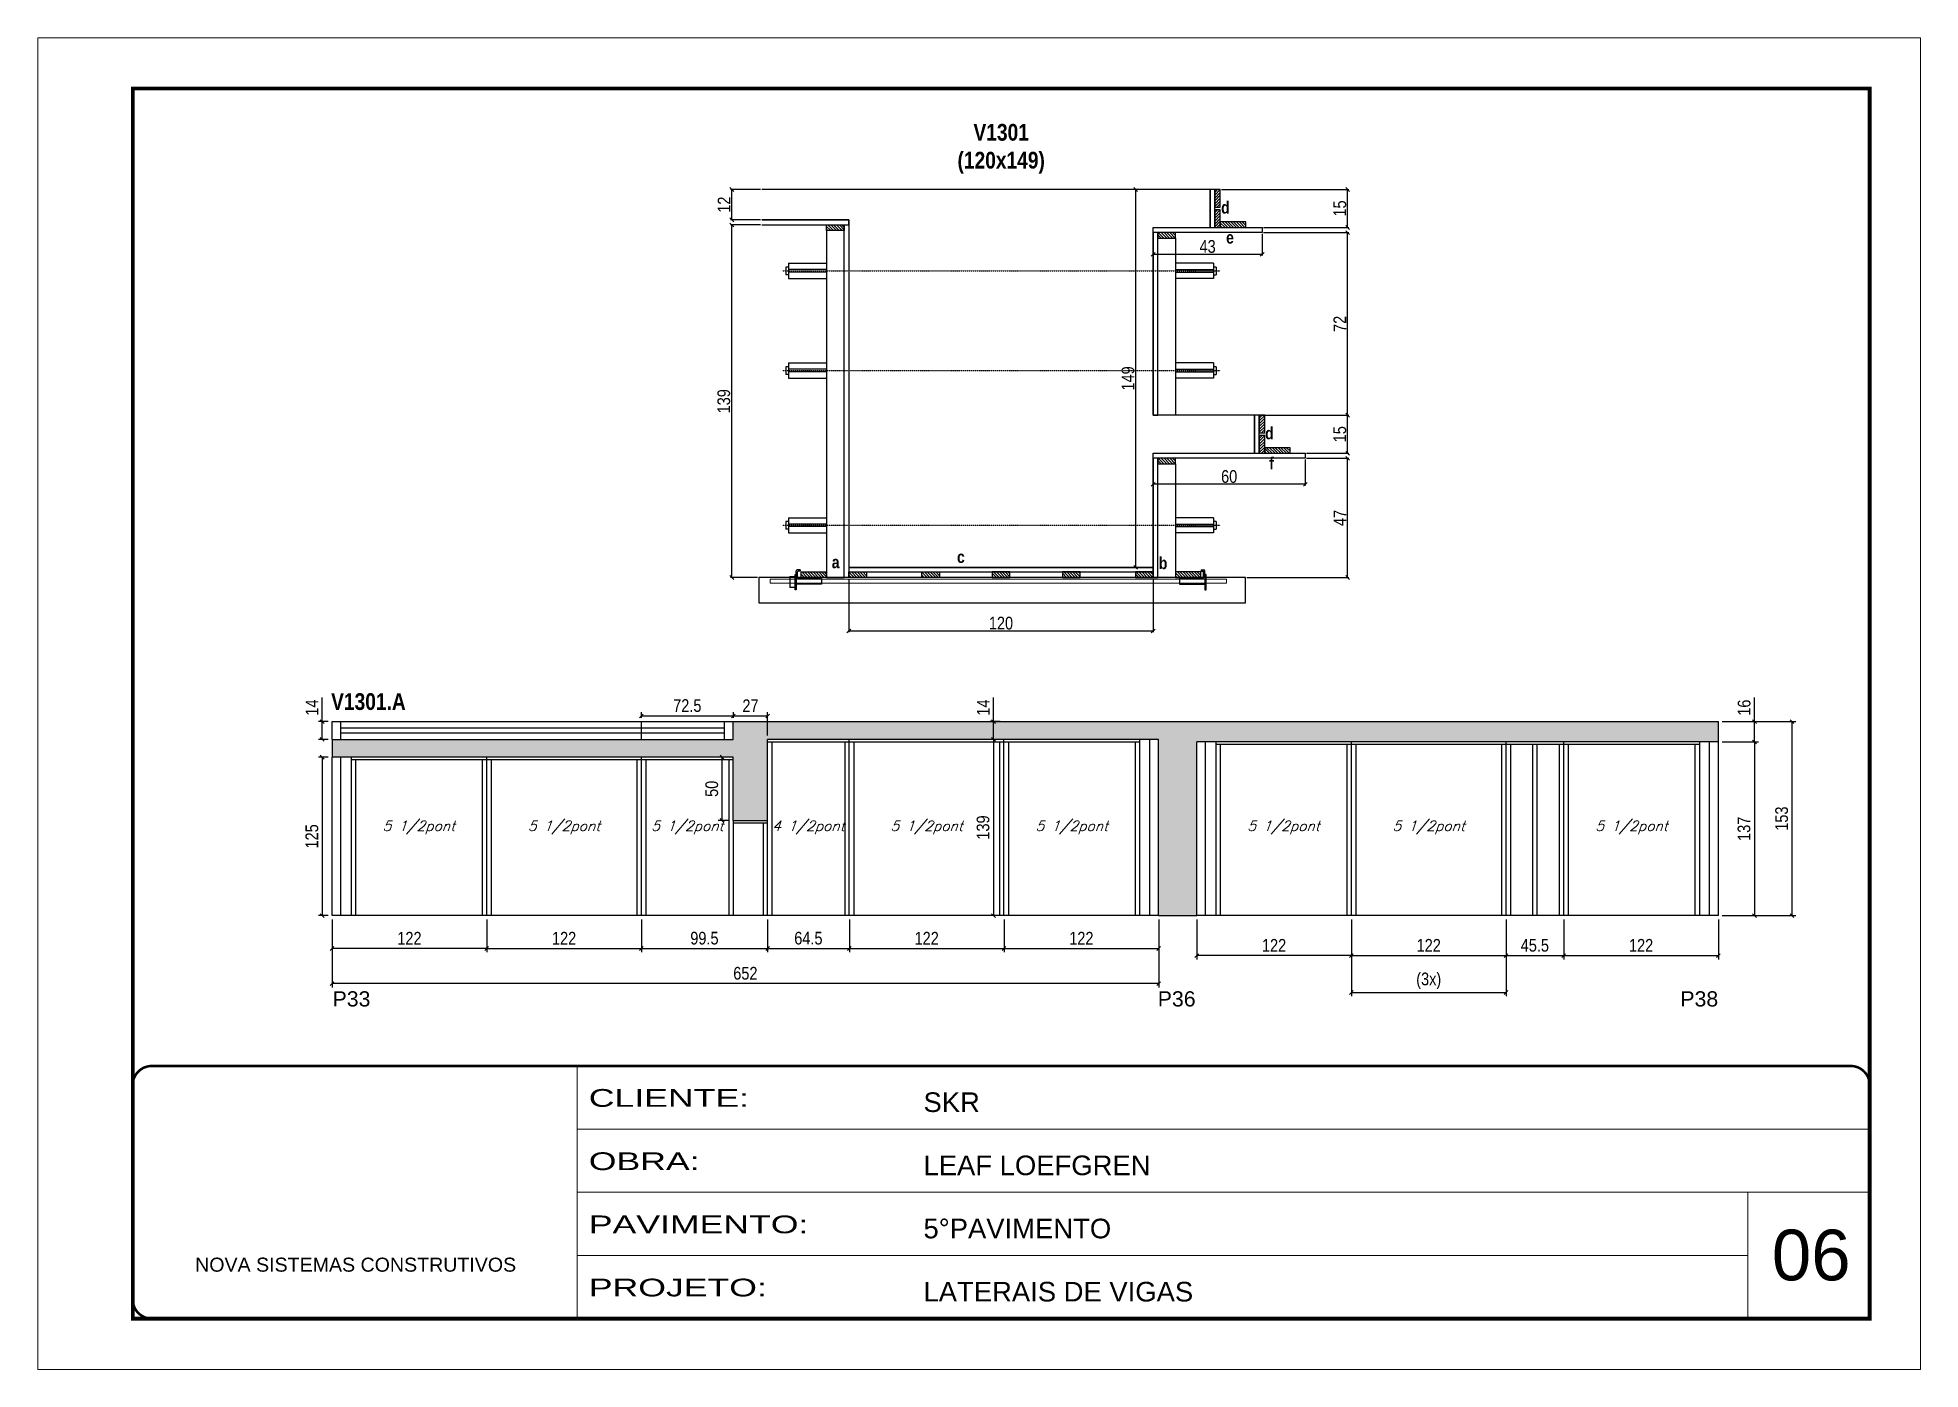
# Model space of a CAD drawing. Extents: x 3309 to 10384, y -2522 to 14608.
# Drawn here: x 4908 to 6393, y 12409 to 13459 of the extents above; entities that cross this region are included whole.
import ezdxf

# ---------------------------------------------------------------- set-up
doc = ezdxf.new("R2010")
doc.units = 0
for name, pattern in [('CONTINUO', [0]), ('DASHED', [0.75, 0.5, -0.25]), ('HIDDEN', [0.375, 0.25, -0.125])]:
    doc.linetypes.add(name, pattern=pattern)
for name, color, linetype in [('5', 5, 'Continuous'), ('barrote', 251, 'Continuous'), ('COTA', 241, 'Continuous'), ('detalhes', 4, 'Continuous'), ('NOMENCLATURA', 7, 'Continuous'), ('Painéis', 200, 'Continuous'), ('presilha', 1, 'Continuous'), ('SARR_2.2x10', 60, 'Continuous'), ('SARR_2.2x7', 40, 'Continuous'), ('SARR_3.5x7', 81, 'Continuous'), ('SARR_EDITAR', 141, 'Continuous'), ('TENSOR', 3, 'Continuous'), ('texto', 7, 'Continuous')]:
    doc.layers.add(name, color=color, linetype=linetype)
for name, color, linetype, lineweight in [('CARIMBO', 255, 'Continuous', 9), ('CONCRETO', 251, 'Continuous', 25), ('Folhas', 255, 'Continuous', 9), ('SARRAFO DE PRESSAO', 251, 'DASHED', 9), ('SCO-___-LAJ', 2, 'Continuous', 0)]:
    doc.layers.add(name, color=color, linetype=linetype, lineweight=lineweight)
doc.styles.add('ARIAL', font='arial.ttf')
doc.styles.add('COTA TECNICA', font='techl___.ttf', dxfattribs={"height": 10})
doc.styles.add('COTA TECNICA 2X', font='techl___.ttf', dxfattribs={"height": 10})
doc.styles.add('Romans', font='romans.shx')
doc.styles.get("Standard").update_dxf_attribs({"font": 'arial.ttf'})
doc.styles.add('TECNICA', font='techb___.ttf', dxfattribs={"height": 10})
doc.styles.add('Tecnologia', font='')
doc.styles.get('Tecnologia').set_extended_font_data('Forgotten Futurist')
doc.dimstyles.new('PAINEL', dxfattribs={"dimtxt": 10, "dimasz": 3, "dimexe": 3, "dimexo": 3, "dimgap": 3, "dimtad": 1, "dimdec": 1, "dimzin": 12, "dimdsep": 46, "dimtxsty": 'COTA TECNICA', "dimblk1": 'OBLIQUE', "dimblk2": 'OBLIQUE', "dimsah": 1, "dimcen": 0.9, "dimclrd": 4, "dimclre": 4, "dimclrt": 240, "dimadec": 1, "dimazin": 3, "dimtfac": 1, "dimtdec": 1, "dimtmove": 0, "dimatfit": 3, "dimfxl": 1, "dimtolj": 1, "dimtzin": 12, "dimarcsym": 0})
doc.dimstyles.new('SECAO', dxfattribs={"dimscale": 0.333333, "dimtxt": 5, "dimasz": 9, "dimexe": 3, "dimexo": 3, "dimgap": 3, "dimtad": 1, "dimdec": 1, "dimlfac": 0.5, "dimzin": 12, "dimdsep": 46, "dimtxsty": 'COTA TECNICA 2X', "dimblk1": 'OBLIQUE', "dimblk2": 'OBLIQUE', "dimsah": 1, "dimcen": 0.9, "dimclrd": 4, "dimclre": 4, "dimclrt": 240, "dimadec": 1, "dimazin": 3, "dimtfac": 1, "dimtdec": 1, "dimtmove": 0, "dimatfit": 3, "dimfxl": 1, "dimtolj": 1, "dimtzin": 12, "dimarcsym": 0})
pattern_1 = [(135, (38783.2562, -110478.5723), (-1.122532015, -1.122532015), [])]
pattern_2 = [(135, (38703.6562, -110478.5723), (-1.122532015, -1.122532015), [])]
pattern_3 = [(135, (38840.8726, -110478.5723), (-1.122532015, -1.122532015), [])]

msp = doc.modelspace()

# ---------------------------------------------------------------- texts
at = {"layer": '5', "linetype": 'Continuous'}
for s, p in [('P33', (5140.52, 12695.39)), ('P36', (5791.38, 12695.39)), ('P38', (6203.59, 12695.39))]:
    msp.add_text(s, height=12, rotation=0.00004, dxfattribs=at).set_placement(p)
at = {"layer": 'CARIMBO', "style": 'ARIAL'}
msp.add_text('06', height=40, dxfattribs=at).set_placement((6275.73, 12479.43))
at = {"layer": 'detalhes', "style": 'TECNICA'}
for s, p in [('d', (5841.35, 13320.59)), ('e', (5845.28, 13296.93)), ('d', (5876.05, 13142.59)), ('f', (5879.28, 13118.93)), ('a', (5534.24, 13040.96)), ('c', (5633.01, 13045.07)), ('b', (5792.22, 13040.22))]:
    msp.add_text(s, height=9.6, dxfattribs=at).set_placement(p)
at = {"layer": 'NOMENCLATURA', "style": 'TECNICA'}
msp.add_text('V1301.A', height=13.2, dxfattribs=at).set_placement((5139.35, 12929.21))
at = {"layer": 'NOMENCLATURA', "insert": (5667.87, 13391.29), "char_height": 13.2, "attachment_point": 2, "style": 'TECNICA'}
msp.add_mtext_dynamic_manual_height_columns('V1301\\P(120x149)', width=300.2766, gutter_width=1, heights=[0], dxfattribs=at)
at = {"layer": 'texto', "color": 2, "char_height": 8, "attachment_point": 5, "style": 'Romans'}
for s, insert in [('{\\Q19;\\C256;5 1/2pont}', (5208.57, 12836.53)), ('{\\Q19;\\C256;5 1/2pont}', (5323.07, 12836.53)), ('{\\Q19;\\C256;5 1/2pont}', (5420.32, 12836.53)), ('{\\Q19;\\C256;4 1/2pont}', (5515.82, 12836.53)), ('{\\Q19;\\C256;5 1/2pont}', (5609.07, 12836.53)), ('{\\Q19;\\C256;5 1/2pont}', (5723.57, 12836.53)), ('{\\Q19;\\C256;5 1/2pont}', (5890.57, 12836.53)), ('{\\Q19;\\C256;5 1/2pont}', (6005.07, 12836.53)), ('{\\Q19;\\C256;5 1/2pont}', (6165.07, 12836.53))]:
    msp.add_mtext(s, dxfattribs=dict(at, insert=insert))

# ---------------------------------------------------------------- blocks, each defined once
blk = doc.blocks.new('9999999999')
at = {"color": 30, "linetype": 'CONTINUO'}
for p, q in [((98564.6, 34230.2), (98564.6, 34429.4)), ((98564.6, 34379.6), (99584, 34379.6)), ((98564.6, 34329.8), (99488, 34329.8)), ((99584, 34329.8), (99488, 34329.8)), ((99488, 34329.8), (99488, 34230.2)), ((98564.6, 34280), (99488, 34280))]:
    blk.add_line(p, q, dxfattribs=at)
at = {"color": 30, "linetype": 'CONTINUO', "const_width": 2}
blk.add_lwpolyline([(99584, 34230.2), (99584, 34414.4, 0.414214), (99569, 34429.4), (98229, 34429.4, 0.414214), (98214, 34414.4), (98214, 34245.2, 0.414214), (98229, 34230.2), (99584, 34230.2)], format="xyb", dxfattribs=at)
at = {"layer": 'Folhas'}
blk.add_lwpolyline([(98139, 34190.2), (99624, 34190.2), (99624, 35240.2), (98139, 35240.2)], close=True, dxfattribs=at)
at = {"layer": 'Folhas', "color": 30, "const_width": 3}
blk.add_lwpolyline([(98214, 34230.2), (99584, 34230.2), (99584, 35200.2), (98214, 35200.2)], close=True, dxfattribs=at)
at = {"color": 7, "linetype": 'Continuous', "ltscale": 5, "style": 'ARIAL'}
for s, height, p in [('SKR', 15.48, (98837.7, 34393.1)), ('LEAF LOEFGREN', 15.483, (98837.7, 34343.3)), ('5°PAVIMENTO', 15.483, (98837.7, 34293.5)), ('NOVA SISTEMAS CONSTRUTIVOS', 11.059, (98263.2, 34267.2)), ('LATERAIS DE VIGAS', 15.483, (98837.7, 34243.7))]:
    blk.add_text(s, height=height, dxfattribs=at).set_placement(p)
at = {"layer": 'Folhas', "color": 7, "style": 'Tecnologia', "width": 1.5}
for s, p in [('CLIENTE:', (98573.7, 34397.2)), ('OBRA:', (98573.7, 34347.3)), ('PAVIMENTO:', (98573.7, 34297.5)), ('PROJETO:', (98573.7, 34247.7))]:
    blk.add_text(s, height=14, dxfattribs=at).set_placement(p)
blk = doc.blocks.new('PRESILHA METÁLICA 1')
at = {"layer": 'presilha'}
for p, q in [((0, 13), (6, 13)), ((0, 13), (0, 0)), ((6, 0), (0, 0)), ((6, 15.5), (7.5, 15.5)), ((6, -2.5), (6, 15.5)), ((6, 13), (6, 0)), ((7.5, 10.6), (7.5, 19.9)), ((7.5, 15.5), (7.5, -2.5)), ((37.5, 4.1), (7.5, 4.1)), ((12, 21), (8.6, 21)), ((9, 11.6), (9, 18.9)), ((12, 19.5), (9.6, 19.5)), ((37.5, 11), (9.6, 11)), ((12, 21), (12, 19.5)), ((37.5, 11), (37.5, 4.1)), ((7.5, -2.5), (6, -2.5))]:
    blk.add_line(p, q, dxfattribs=at)
for centre, radius, start, end in [((8.6, 19.9), 1.14, 90, 180), ((9.6, 18.9), 0.57, 90, 180), ((9.6, 11.6), 0.57, 180, 270)]:
    blk.add_arc(centre, radius, start, end, dxfattribs=at)
blk = doc.blocks.new('_Oblique')
at = {"color": 0, "linetype": 'ByBlock', "lineweight": -2}
blk.add_line((-0.5, -0.5), (0.5, 0.5), dxfattribs=at)
blk = doc.blocks.new('*D34')
at = {"layer": 'COTA', "color": 4, "lineweight": -2, "transparency": 16777216}
for p, q in [((5787.7, 13126.6), (5787.7, 13106.1)), ((5907.7, 13126.6), (5907.7, 13106.1)), ((5907.7, 13107.1), (5787.7, 13107.1))]:
    blk.add_line(p, q, dxfattribs=at)
at = {"layer": 'Defpoints', "color": 0, "transparency": 16777216}
for p in [(5787.7, 13127.6), (5907.7, 13127.6), (5787.7, 13107.1)]:
    blk.add_point(p, dxfattribs=at)
at = {"layer": 'COTA', "color": 4, "lineweight": -2, "transparency": 16777216, "xscale": 3, "yscale": 3, "zscale": 3, "rotation": 180}
blk.add_blockref('_Oblique', (5787.7, 13107.1), dxfattribs=at)
at = {"layer": 'COTA', "color": 4, "lineweight": -2, "transparency": 16777216, "xscale": 3, "yscale": 3, "zscale": 3}
blk.add_blockref('_Oblique', (5907.7, 13107.1), dxfattribs=at)
at = {"layer": 'COTA', "color": 240, "transparency": 16777216, "insert": (5847.7, 13113.2), "char_height": 10, "attachment_point": 5, "style": 'COTA TECNICA 2X'}
blk.add_mtext('\\A1;60', dxfattribs=at)
blk = doc.blocks.new('*D35')
at = {"layer": 'COTA', "color": 4, "lineweight": -2, "transparency": 16777216}
for p, q in [((5478, 13311.6), (5454.4, 13311.6)), ((5455.4, 13033.6), (5455.4, 13311.6)), ((5475.7, 13033.6), (5454.4, 13033.6))]:
    blk.add_line(p, q, dxfattribs=at)
at = {"layer": 'Defpoints', "color": 0, "transparency": 16777216}
for p in [(5455.4, 13311.6), (5479, 13311.6), (5476.7, 13033.6)]:
    blk.add_point(p, dxfattribs=at)
at = {"layer": 'COTA', "color": 4, "lineweight": -2, "transparency": 16777216, "xscale": 3, "yscale": 3, "zscale": 3}
for p, rotation in [((5455.4, 13311.6), 90), ((5455.4, 13033.6), 270)]:
    blk.add_blockref('_Oblique', p, dxfattribs=dict(at, rotation=rotation))
at = {"layer": 'COTA', "color": 240, "transparency": 16777216, "insert": (5449.1, 13172.6), "char_height": 10, "attachment_point": 5, "rotation": 90, "style": 'COTA TECNICA 2X'}
blk.add_mtext('\\A1;139', dxfattribs=at)
blk = doc.blocks.new('*D36')
at = {"layer": 'COTA', "color": 4, "lineweight": -2, "transparency": 16777216}
for p, q in [((5478, 13339.6), (5454.4, 13339.6)), ((5455.4, 13315.6), (5455.4, 13339.6)), ((5478, 13315.6), (5454.4, 13315.6))]:
    blk.add_line(p, q, dxfattribs=at)
at = {"layer": 'Defpoints', "color": 0, "transparency": 16777216}
for p in [(5455.4, 13339.6), (5479, 13339.6), (5479, 13315.6)]:
    blk.add_point(p, dxfattribs=at)
at = {"layer": 'COTA', "color": 4, "lineweight": -2, "transparency": 16777216, "xscale": 3, "yscale": 3, "zscale": 3}
for p, rotation in [((5455.4, 13339.6), 90), ((5455.4, 13315.6), 270)]:
    blk.add_blockref('_Oblique', p, dxfattribs=dict(at, rotation=rotation))
at = {"layer": 'COTA', "color": 240, "transparency": 16777216, "insert": (5449.3, 13327.6), "char_height": 10, "attachment_point": 5, "rotation": 90, "style": 'COTA TECNICA 2X'}
blk.add_mtext('\\A1;12', dxfattribs=at)
blk = doc.blocks.new('*D37')
at = {"layer": 'COTA', "color": 4, "lineweight": -2, "transparency": 16777216}
for p, q in [((5908.7, 13127.6), (5942.1, 13127.6)), ((5941.1, 13033.6), (5941.1, 13127.6)), ((5861.6, 13033.6), (5942.1, 13033.6))]:
    blk.add_line(p, q, dxfattribs=at)
at = {"layer": 'Defpoints', "color": 0, "transparency": 16777216}
for p in [(5907.7, 13127.6), (5941.1, 13127.6), (5860.6, 13033.6)]:
    blk.add_point(p, dxfattribs=at)
at = {"layer": 'COTA', "color": 4, "lineweight": -2, "transparency": 16777216, "xscale": 3, "yscale": 3, "zscale": 3}
for p, rotation in [((5941.1, 13127.6), 90), ((5941.1, 13033.6), 270)]:
    blk.add_blockref('_Oblique', p, dxfattribs=dict(at, rotation=rotation))
at = {"layer": 'COTA', "color": 240, "transparency": 16777216, "insert": (5935, 13080.6), "char_height": 10, "attachment_point": 5, "rotation": 90, "style": 'COTA TECNICA 2X'}
blk.add_mtext('\\A1;47', dxfattribs=at)
blk = doc.blocks.new('*D38')
at = {"layer": 'COTA', "color": 4, "lineweight": -2, "transparency": 16777216}
for p, q in [((5872.3, 13161.6), (5942.1, 13161.6)), ((5941.1, 13131.6), (5941.1, 13161.6)), ((5908.7, 13131.6), (5942.1, 13131.6))]:
    blk.add_line(p, q, dxfattribs=at)
at = {"layer": 'Defpoints', "color": 0, "transparency": 16777216}
for p in [(5871.3, 13161.6), (5941.1, 13161.6), (5907.7, 13131.6)]:
    blk.add_point(p, dxfattribs=at)
at = {"layer": 'COTA', "color": 4, "lineweight": -2, "transparency": 16777216, "xscale": 3, "yscale": 3, "zscale": 3}
for p, rotation in [((5941.1, 13161.6), 90), ((5941.1, 13131.6), 270)]:
    blk.add_blockref('_Oblique', p, dxfattribs=dict(at, rotation=rotation))
at = {"layer": 'COTA', "color": 240, "transparency": 16777216, "insert": (5935, 13146.6), "char_height": 10, "attachment_point": 5, "rotation": 90, "style": 'COTA TECNICA 2X'}
blk.add_mtext('\\A1;15', dxfattribs=at)
blk = doc.blocks.new('*D39')
at = {"layer": 'COTA', "color": 4, "lineweight": -2, "transparency": 16777216}
for p, q in [((5874.7, 13305.6), (5942.1, 13305.6)), ((5941.1, 13161.6), (5941.1, 13305.6)), ((5872.3, 13161.6), (5942.1, 13161.6))]:
    blk.add_line(p, q, dxfattribs=at)
at = {"layer": 'Defpoints', "color": 0, "transparency": 16777216}
for p in [(5873.7, 13305.6), (5941.1, 13305.6), (5871.3, 13161.6)]:
    blk.add_point(p, dxfattribs=at)
at = {"layer": 'COTA', "color": 4, "lineweight": -2, "transparency": 16777216, "xscale": 3, "yscale": 3, "zscale": 3}
for p, rotation in [((5941.1, 13305.6), 90), ((5941.1, 13161.6), 270)]:
    blk.add_blockref('_Oblique', p, dxfattribs=dict(at, rotation=rotation))
at = {"layer": 'COTA', "color": 240, "transparency": 16777216, "insert": (5935, 13233.6), "char_height": 10, "attachment_point": 5, "rotation": 90, "style": 'COTA TECNICA 2X'}
blk.add_mtext('\\A1;72', dxfattribs=at)
blk = doc.blocks.new('*D40')
at = {"layer": 'COTA', "color": 4, "lineweight": -2, "transparency": 16777216}
for p, q in [((5841.7, 13339.6), (5942.1, 13339.6)), ((5941.1, 13309.6), (5941.1, 13339.6)), ((5874.7, 13309.6), (5942.1, 13309.6))]:
    blk.add_line(p, q, dxfattribs=at)
at = {"layer": 'Defpoints', "color": 0, "transparency": 16777216}
for p in [(5840.7, 13339.6), (5941.1, 13339.6), (5873.7, 13309.6)]:
    blk.add_point(p, dxfattribs=at)
at = {"layer": 'COTA', "color": 4, "lineweight": -2, "transparency": 16777216, "xscale": 3, "yscale": 3, "zscale": 3}
for p, rotation in [((5941.1, 13339.6), 90), ((5941.1, 13309.6), 270)]:
    blk.add_blockref('_Oblique', p, dxfattribs=dict(at, rotation=rotation))
at = {"layer": 'COTA', "color": 240, "transparency": 16777216, "insert": (5935, 13324.6), "char_height": 10, "attachment_point": 5, "rotation": 90, "style": 'COTA TECNICA 2X'}
blk.add_mtext('\\A1;15', dxfattribs=at)
blk = doc.blocks.new('PRESILHA METÁLICA 2')
at = {"layer": 'presilha'}
for p, q in [((-5.2, 23.5), (-5.2, 22)), ((-5.2, 23.5), (-1.9, 23.5)), ((-0.8, 14.6), (-0.8, 22.4)), ((-30.8, 13.5), (-30.8, 6.6)), ((-30.8, 13.5), (-2.8, 13.5)), ((-30.8, 6.6), (-0.8, 6.6)), ((-5.2, 22), (-2.8, 22)), ((-2.2, 14.1), (-2.2, 21.4)), ((0.8, 18), (-0.8, 18)), ((-0.8, 18), (-0.8, 0)), ((-0.8, 0), (0.8, 0)), ((0.8, 0), (0.8, 18))]:
    blk.add_line(p, q, dxfattribs=at)
for centre, radius, start, end in [((-1.9, 22.4), 1.14, 0, 90), ((-2.8, 21.4), 0.57, 0, 90), ((-2.8, 14.1), 0.57, 270, 0)]:
    blk.add_arc(centre, radius, start, end, dxfattribs=at)
blk = doc.blocks.new('*D41')
at = {"layer": 'COTA', "color": 4, "lineweight": -2, "transparency": 16777216}
for p, q in [((5547.7, 13032.6), (5547.7, 12990.5)), ((5787.7, 13032.6), (5787.7, 12990.5)), ((5547.7, 12991.5), (5787.7, 12991.5))]:
    blk.add_line(p, q, dxfattribs=at)
at = {"layer": 'Defpoints', "color": 0, "transparency": 16777216}
for p in [(5547.7, 13033.6), (5787.7, 13033.6), (5787.7, 12991.5)]:
    blk.add_point(p, dxfattribs=at)
at = {"layer": 'COTA', "color": 4, "lineweight": -2, "transparency": 16777216, "xscale": 3, "yscale": 3, "zscale": 3, "rotation": 180}
blk.add_blockref('_Oblique', (5547.7, 12991.5), dxfattribs=at)
at = {"layer": 'COTA', "color": 4, "lineweight": -2, "transparency": 16777216, "xscale": 3, "yscale": 3, "zscale": 3}
blk.add_blockref('_Oblique', (5787.7, 12991.5), dxfattribs=at)
at = {"layer": 'COTA', "color": 240, "transparency": 16777216, "insert": (5667.7, 12997.6), "char_height": 10, "attachment_point": 5, "style": 'COTA TECNICA 2X'}
blk.add_mtext('\\A1;120', dxfattribs=at)
blk = doc.blocks.new('*D42')
at = {"layer": 'COTA', "color": 4, "lineweight": -2, "transparency": 16777216}
for p, q in [((5787.7, 13304.6), (5787.7, 13287.4)), ((5873.7, 13304.6), (5873.7, 13287.4)), ((5873.7, 13288.4), (5787.7, 13288.4))]:
    blk.add_line(p, q, dxfattribs=at)
at = {"layer": 'Defpoints', "color": 0, "transparency": 16777216}
for p in [(5787.7, 13305.6), (5873.7, 13305.6), (5787.7, 13288.4)]:
    blk.add_point(p, dxfattribs=at)
at = {"layer": 'COTA', "color": 4, "lineweight": -2, "transparency": 16777216, "xscale": 3, "yscale": 3, "zscale": 3, "rotation": 180}
blk.add_blockref('_Oblique', (5787.7, 13288.4), dxfattribs=at)
at = {"layer": 'COTA', "color": 4, "lineweight": -2, "transparency": 16777216, "xscale": 3, "yscale": 3, "zscale": 3}
blk.add_blockref('_Oblique', (5873.7, 13288.4), dxfattribs=at)
at = {"layer": 'COTA', "color": 240, "transparency": 16777216, "insert": (5830.7, 13294.6), "char_height": 10, "attachment_point": 5, "style": 'COTA TECNICA 2X'}
blk.add_mtext('\\A1;43', dxfattribs=at)
blk = doc.blocks.new('*D43')
at = {"layer": 'COTA', "color": 4, "lineweight": -2, "transparency": 16777216}
for p, q in [((5786.7, 13339.6), (5773, 13339.6)), ((5774, 13041.6), (5774, 13339.6)), ((5786.7, 13041.6), (5773, 13041.6))]:
    blk.add_line(p, q, dxfattribs=at)
at = {"layer": 'Defpoints', "color": 0, "transparency": 16777216}
for p in [(5774, 13339.6), (5787.7, 13339.6), (5787.7, 13041.6)]:
    blk.add_point(p, dxfattribs=at)
at = {"layer": 'COTA', "color": 4, "lineweight": -2, "transparency": 16777216, "xscale": 3, "yscale": 3, "zscale": 3}
for p, rotation in [((5774, 13339.6), 90), ((5774, 13041.6), 270)]:
    blk.add_blockref('_Oblique', p, dxfattribs=dict(at, rotation=rotation))
at = {"layer": 'COTA', "color": 240, "transparency": 16777216, "insert": (5767.9, 13190.6), "char_height": 10, "attachment_point": 5, "rotation": 90, "style": 'COTA TECNICA 2X'}
blk.add_mtext('\\A1;149', dxfattribs=at)
blk = doc.blocks.new('*D44')
at = {"layer": 'COTA', "color": 4, "linetype": 'ByBlock', "lineweight": -2, "transparency": 16777216}
for p, q in [((5140.1, 12764), (5140.1, 12738.1)), ((5262.1, 12764), (5262.1, 12738.1)), ((5262.1, 12741.1), (5140.1, 12741.1))]:
    blk.add_line(p, q, dxfattribs=at)
at = {"layer": 'Defpoints', "color": 0, "linetype": 'ByBlock', "transparency": 16777216}
for p in [(5140.1, 12767), (5262.1, 12767), (5140.1, 12741.1)]:
    blk.add_point(p, dxfattribs=at)
at = {"layer": 'COTA', "color": 4, "linetype": 'ByBlock', "lineweight": -2, "transparency": 16777216, "xscale": 3, "yscale": 3, "zscale": 3, "rotation": 180}
blk.add_blockref('_Oblique', (5140.1, 12741.1), dxfattribs=at)
at = {"layer": 'COTA', "color": 4, "linetype": 'ByBlock', "lineweight": -2, "transparency": 16777216, "xscale": 3, "yscale": 3, "zscale": 3}
blk.add_blockref('_Oblique', (5262.1, 12741.1), dxfattribs=at)
at = {"layer": 'COTA', "color": 240, "linetype": 'ByBlock', "transparency": 16777216, "insert": (5201.1, 12749.2), "char_height": 10, "attachment_point": 5, "style": 'COTA TECNICA'}
blk.add_mtext('\\A1;122', dxfattribs=at)
blk = doc.blocks.new('*D45')
at = {"layer": 'COTA', "color": 4, "linetype": 'ByBlock', "lineweight": -2, "transparency": 16777216}
for p, q in [((5140.1, 12764), (5140.1, 12710.4)), ((5792.1, 12764), (5792.1, 12710.4)), ((5792.1, 12713.4), (5140.1, 12713.4))]:
    blk.add_line(p, q, dxfattribs=at)
at = {"layer": 'Defpoints', "color": 0, "linetype": 'ByBlock', "transparency": 16777216}
for p in [(5140.1, 12767), (5792.1, 12767), (5140.1, 12713.4)]:
    blk.add_point(p, dxfattribs=at)
at = {"layer": 'COTA', "color": 4, "linetype": 'ByBlock', "lineweight": -2, "transparency": 16777216, "xscale": 3, "yscale": 3, "zscale": 3, "rotation": 180}
blk.add_blockref('_Oblique', (5140.1, 12713.4), dxfattribs=at)
at = {"layer": 'COTA', "color": 4, "linetype": 'ByBlock', "lineweight": -2, "transparency": 16777216, "xscale": 3, "yscale": 3, "zscale": 3}
blk.add_blockref('_Oblique', (5792.1, 12713.4), dxfattribs=at)
at = {"layer": 'COTA', "color": 240, "linetype": 'ByBlock', "transparency": 16777216, "insert": (5466.1, 12721.5), "char_height": 10, "attachment_point": 5, "style": 'COTA TECNICA'}
blk.add_mtext('\\A1;652', dxfattribs=at)
blk = doc.blocks.new('*D46')
at = {"layer": 'COTA', "color": 4, "lineweight": -2, "transparency": 16777216}
for p, q in [((5262.1, 12764), (5262.1, 12738.1)), ((5384.1, 12764), (5384.1, 12738.1)), ((5262.1, 12741.1), (5384.1, 12741.1))]:
    blk.add_line(p, q, dxfattribs=at)
at = {"layer": 'Defpoints', "color": 0, "transparency": 16777216}
for p in [(5262.1, 12767), (5384.1, 12767), (5384.1, 12741.1)]:
    blk.add_point(p, dxfattribs=at)
at = {"layer": 'COTA', "color": 4, "lineweight": -2, "transparency": 16777216, "xscale": 3, "yscale": 3, "zscale": 3, "rotation": 180}
blk.add_blockref('_Oblique', (5262.1, 12741.1), dxfattribs=at)
at = {"layer": 'COTA', "color": 4, "lineweight": -2, "transparency": 16777216, "xscale": 3, "yscale": 3, "zscale": 3}
blk.add_blockref('_Oblique', (5384.1, 12741.1), dxfattribs=at)
at = {"layer": 'COTA', "color": 240, "transparency": 16777216, "insert": (5323.1, 12749.2), "char_height": 10, "attachment_point": 5, "style": 'COTA TECNICA'}
blk.add_mtext('\\A1;122', dxfattribs=at)
blk = doc.blocks.new('*D47')
at = {"layer": 'COTA', "color": 4, "lineweight": -2, "transparency": 16777216}
for p, q in [((5384.1, 12764), (5384.1, 12738.1)), ((5483.6, 12764), (5483.6, 12738.1)), ((5384.1, 12741.1), (5483.6, 12741.1))]:
    blk.add_line(p, q, dxfattribs=at)
at = {"layer": 'Defpoints', "color": 0, "transparency": 16777216}
for p in [(5384.1, 12767), (5483.6, 12767), (5483.6, 12741.1)]:
    blk.add_point(p, dxfattribs=at)
at = {"layer": 'COTA', "color": 4, "lineweight": -2, "transparency": 16777216, "xscale": 3, "yscale": 3, "zscale": 3, "rotation": 180}
blk.add_blockref('_Oblique', (5384.1, 12741.1), dxfattribs=at)
at = {"layer": 'COTA', "color": 4, "lineweight": -2, "transparency": 16777216, "xscale": 3, "yscale": 3, "zscale": 3}
blk.add_blockref('_Oblique', (5483.6, 12741.1), dxfattribs=at)
at = {"layer": 'COTA', "color": 240, "transparency": 16777216, "insert": (5433.8, 12749.2), "char_height": 10, "attachment_point": 5, "style": 'COTA TECNICA'}
blk.add_mtext('\\A1;99.5', dxfattribs=at)
blk = doc.blocks.new('*D48')
at = {"layer": 'COTA', "color": 4, "lineweight": -2, "transparency": 16777216}
for p, q in [((5483.6, 12764), (5483.6, 12738.1)), ((5548.1, 12764), (5548.1, 12738.1)), ((5483.6, 12741.1), (5548.1, 12741.1))]:
    blk.add_line(p, q, dxfattribs=at)
at = {"layer": 'Defpoints', "color": 0, "transparency": 16777216}
for p in [(5483.6, 12767), (5548.1, 12767), (5548.1, 12741.1)]:
    blk.add_point(p, dxfattribs=at)
at = {"layer": 'COTA', "color": 4, "lineweight": -2, "transparency": 16777216, "xscale": 3, "yscale": 3, "zscale": 3, "rotation": 180}
blk.add_blockref('_Oblique', (5483.6, 12741.1), dxfattribs=at)
at = {"layer": 'COTA', "color": 4, "lineweight": -2, "transparency": 16777216, "xscale": 3, "yscale": 3, "zscale": 3}
blk.add_blockref('_Oblique', (5548.1, 12741.1), dxfattribs=at)
at = {"layer": 'COTA', "color": 240, "transparency": 16777216, "insert": (5515.8, 12749.2), "char_height": 10, "attachment_point": 5, "style": 'COTA TECNICA'}
blk.add_mtext('\\A1;64.5', dxfattribs=at)
blk = doc.blocks.new('*D49')
at = {"layer": 'COTA', "color": 4, "lineweight": -2, "transparency": 16777216}
for p, q in [((5548.1, 12764), (5548.1, 12738.1)), ((5670.1, 12764), (5670.1, 12738.1)), ((5548.1, 12741.1), (5670.1, 12741.1))]:
    blk.add_line(p, q, dxfattribs=at)
at = {"layer": 'Defpoints', "color": 0, "transparency": 16777216}
for p in [(5548.1, 12767), (5670.1, 12767), (5670.1, 12741.1)]:
    blk.add_point(p, dxfattribs=at)
at = {"layer": 'COTA', "color": 4, "lineweight": -2, "transparency": 16777216, "xscale": 3, "yscale": 3, "zscale": 3, "rotation": 180}
blk.add_blockref('_Oblique', (5548.1, 12741.1), dxfattribs=at)
at = {"layer": 'COTA', "color": 4, "lineweight": -2, "transparency": 16777216, "xscale": 3, "yscale": 3, "zscale": 3}
blk.add_blockref('_Oblique', (5670.1, 12741.1), dxfattribs=at)
at = {"layer": 'COTA', "color": 240, "transparency": 16777216, "insert": (5609.1, 12749.2), "char_height": 10, "attachment_point": 5, "style": 'COTA TECNICA'}
blk.add_mtext('\\A1;122', dxfattribs=at)
blk = doc.blocks.new('*D50')
at = {"layer": 'COTA', "color": 4, "lineweight": -2, "transparency": 16777216}
for p, q in [((5670.1, 12764), (5670.1, 12738.1)), ((5792.1, 12764), (5792.1, 12738.1)), ((5670.1, 12741.1), (5792.1, 12741.1))]:
    blk.add_line(p, q, dxfattribs=at)
at = {"layer": 'Defpoints', "color": 0, "transparency": 16777216}
for p in [(5670.1, 12767), (5792.1, 12767), (5792.1, 12741.1)]:
    blk.add_point(p, dxfattribs=at)
at = {"layer": 'COTA', "color": 4, "lineweight": -2, "transparency": 16777216, "xscale": 3, "yscale": 3, "zscale": 3, "rotation": 180}
blk.add_blockref('_Oblique', (5670.1, 12741.1), dxfattribs=at)
at = {"layer": 'COTA', "color": 4, "lineweight": -2, "transparency": 16777216, "xscale": 3, "yscale": 3, "zscale": 3}
blk.add_blockref('_Oblique', (5792.1, 12741.1), dxfattribs=at)
at = {"layer": 'COTA', "color": 240, "transparency": 16777216, "insert": (5731.1, 12749.2), "char_height": 10, "attachment_point": 5, "style": 'COTA TECNICA'}
blk.add_mtext('\\A1;122', dxfattribs=at)
blk = doc.blocks.new('*D51')
at = {"layer": 'COTA', "color": 4, "lineweight": -2, "transparency": 16777216}
for p, q in [((5453.6, 12892), (5444.7, 12892)), ((5447.7, 12842), (5447.7, 12892)), ((5453.6, 12842), (5444.7, 12842))]:
    blk.add_line(p, q, dxfattribs=at)
at = {"layer": 'Defpoints', "color": 0, "transparency": 16777216}
for p in [(5447.7, 12892), (5456.6, 12892), (5456.6, 12842)]:
    blk.add_point(p, dxfattribs=at)
at = {"layer": 'COTA', "color": 4, "lineweight": -2, "transparency": 16777216, "xscale": 3, "yscale": 3, "zscale": 3}
for p, rotation in [((5447.7, 12892), 90), ((5447.7, 12842), 270)]:
    blk.add_blockref('_Oblique', p, dxfattribs=dict(at, rotation=rotation))
at = {"layer": 'COTA', "color": 240, "transparency": 16777216, "insert": (5439.6, 12867), "char_height": 10, "attachment_point": 5, "rotation": 90, "style": 'COTA TECNICA'}
blk.add_mtext('\\A1;50', dxfattribs=at)
blk = doc.blocks.new('*D52')
at = {"layer": 'COTA', "color": 4, "lineweight": -2, "transparency": 16777216}
for p, q in [((5456.6, 12923), (5456.6, 12927.5)), ((5456.6, 12924.5), (5483.6, 12924.5)), ((5483.6, 12909), (5483.6, 12927.5))]:
    blk.add_line(p, q, dxfattribs=at)
at = {"layer": 'Defpoints', "color": 0, "transparency": 16777216}
for p in [(5456.6, 12920), (5483.6, 12924.5), (5483.6, 12906)]:
    blk.add_point(p, dxfattribs=at)
at = {"layer": 'COTA', "color": 4, "lineweight": -2, "transparency": 16777216, "xscale": 3, "yscale": 3, "zscale": 3, "rotation": 180}
blk.add_blockref('_Oblique', (5456.6, 12924.5), dxfattribs=at)
at = {"layer": 'COTA', "color": 4, "lineweight": -2, "transparency": 16777216, "xscale": 3, "yscale": 3, "zscale": 3}
blk.add_blockref('_Oblique', (5483.6, 12924.5), dxfattribs=at)
at = {"layer": 'COTA', "color": 240, "transparency": 16777216, "insert": (5470.1, 12932.5), "char_height": 10, "attachment_point": 5, "style": 'COTA TECNICA'}
blk.add_mtext('\\A1;27', dxfattribs=at)
blk = doc.blocks.new('*D57')
at = {"layer": 'COTA', "color": 4, "linetype": 'ByBlock', "lineweight": -2, "transparency": 16777216}
for p, q in [((5822.1, 12764), (5822.1, 12732.5)), ((5944.1, 12764), (5944.1, 12732.5)), ((5944.1, 12735.5), (5822.1, 12735.5))]:
    blk.add_line(p, q, dxfattribs=at)
at = {"layer": 'Defpoints', "color": 0, "linetype": 'ByBlock', "transparency": 16777216}
for p in [(5822.1, 12767), (5944.1, 12767), (5822.1, 12735.5)]:
    blk.add_point(p, dxfattribs=at)
at = {"layer": 'COTA', "color": 4, "linetype": 'ByBlock', "lineweight": -2, "transparency": 16777216, "xscale": 3, "yscale": 3, "zscale": 3, "rotation": 180}
blk.add_blockref('_Oblique', (5822.1, 12735.5), dxfattribs=at)
at = {"layer": 'COTA', "color": 4, "linetype": 'ByBlock', "lineweight": -2, "transparency": 16777216, "xscale": 3, "yscale": 3, "zscale": 3}
blk.add_blockref('_Oblique', (5944.1, 12735.5), dxfattribs=at)
at = {"layer": 'COTA', "color": 240, "linetype": 'ByBlock', "transparency": 16777216, "insert": (5883.1, 12743.6), "char_height": 10, "attachment_point": 5, "style": 'COTA TECNICA'}
blk.add_mtext('\\A1;122', dxfattribs=at)
blk = doc.blocks.new('*D63')
at = {"layer": 'COTA', "color": 4, "lineweight": -2, "transparency": 16777216}
for p, q in [((5944.1, 12764), (5944.1, 12732.5)), ((6066.1, 12764), (6066.1, 12732.5)), ((5944.1, 12735.5), (6066.1, 12735.5))]:
    blk.add_line(p, q, dxfattribs=at)
at = {"layer": 'Defpoints', "color": 0, "transparency": 16777216}
for p in [(5944.1, 12767), (6066.1, 12767), (6066.1, 12735.5)]:
    blk.add_point(p, dxfattribs=at)
at = {"layer": 'COTA', "color": 4, "lineweight": -2, "transparency": 16777216, "xscale": 3, "yscale": 3, "zscale": 3, "rotation": 180}
blk.add_blockref('_Oblique', (5944.1, 12735.5), dxfattribs=at)
at = {"layer": 'COTA', "color": 4, "lineweight": -2, "transparency": 16777216, "xscale": 3, "yscale": 3, "zscale": 3}
blk.add_blockref('_Oblique', (6066.1, 12735.5), dxfattribs=at)
at = {"layer": 'COTA', "color": 240, "transparency": 16777216, "insert": (6005.1, 12743.6), "char_height": 10, "attachment_point": 5, "style": 'COTA TECNICA'}
blk.add_mtext('\\A1;122', dxfattribs=at)
blk = doc.blocks.new('*D64')
at = {"layer": 'COTA', "color": 4, "lineweight": -2, "transparency": 16777216}
for p, q in [((6111.6, 12764), (6111.6, 12732.5)), ((6233.6, 12764), (6233.6, 12732.5)), ((6111.6, 12735.5), (6233.6, 12735.5))]:
    blk.add_line(p, q, dxfattribs=at)
at = {"layer": 'Defpoints', "color": 0, "transparency": 16777216}
for p in [(6111.6, 12767), (6233.6, 12767), (6233.6, 12735.5)]:
    blk.add_point(p, dxfattribs=at)
at = {"layer": 'COTA', "color": 4, "lineweight": -2, "transparency": 16777216, "xscale": 3, "yscale": 3, "zscale": 3, "rotation": 180}
blk.add_blockref('_Oblique', (6111.6, 12735.5), dxfattribs=at)
at = {"layer": 'COTA', "color": 4, "lineweight": -2, "transparency": 16777216, "xscale": 3, "yscale": 3, "zscale": 3}
blk.add_blockref('_Oblique', (6233.6, 12735.5), dxfattribs=at)
at = {"layer": 'COTA', "color": 240, "transparency": 16777216, "insert": (6172.6, 12743.6), "char_height": 10, "attachment_point": 5, "style": 'COTA TECNICA'}
blk.add_mtext('\\A1;122', dxfattribs=at)
blk = doc.blocks.new('*D58')
at = {"layer": 'COTA', "color": 4, "lineweight": -2, "transparency": 16777216}
for p, q in [((6066.1, 12764), (6066.1, 12732.5)), ((6111.6, 12764), (6111.6, 12732.5)), ((6066.1, 12735.5), (6111.6, 12735.5))]:
    blk.add_line(p, q, dxfattribs=at)
at = {"layer": 'Defpoints', "color": 0, "transparency": 16777216}
for p in [(6066.1, 12767), (6111.6, 12767), (6111.6, 12735.5)]:
    blk.add_point(p, dxfattribs=at)
at = {"layer": 'COTA', "color": 4, "lineweight": -2, "transparency": 16777216, "xscale": 3, "yscale": 3, "zscale": 3, "rotation": 180}
blk.add_blockref('_Oblique', (6066.1, 12735.5), dxfattribs=at)
at = {"layer": 'COTA', "color": 4, "lineweight": -2, "transparency": 16777216, "xscale": 3, "yscale": 3, "zscale": 3}
blk.add_blockref('_Oblique', (6111.6, 12735.5), dxfattribs=at)
at = {"layer": 'COTA', "color": 240, "transparency": 16777216, "insert": (6088.8, 12743.6), "char_height": 10, "attachment_point": 5, "style": 'COTA TECNICA'}
blk.add_mtext('\\A1;45.5', dxfattribs=at)
blk = doc.blocks.new('*D59')
at = {"layer": 'COTA', "color": 4, "lineweight": -2, "transparency": 16777216}
for p, q in [((5944.1, 12764), (5944.1, 12703.4)), ((6066.1, 12764), (6066.1, 12703.4)), ((5944.1, 12706.4), (6066.1, 12706.4))]:
    blk.add_line(p, q, dxfattribs=at)
at = {"layer": 'Defpoints', "color": 0, "transparency": 16777216}
for p in [(5944.1, 12767), (6066.1, 12767), (6066.1, 12706.4)]:
    blk.add_point(p, dxfattribs=at)
at = {"layer": 'COTA', "color": 4, "lineweight": -2, "transparency": 16777216, "xscale": 3, "yscale": 3, "zscale": 3, "rotation": 180}
blk.add_blockref('_Oblique', (5944.1, 12706.4), dxfattribs=at)
at = {"layer": 'COTA', "color": 4, "lineweight": -2, "transparency": 16777216, "xscale": 3, "yscale": 3, "zscale": 3}
blk.add_blockref('_Oblique', (6066.1, 12706.4), dxfattribs=at)
at = {"layer": 'COTA', "color": 240, "transparency": 16777216, "insert": (6005.1, 12715.6), "char_height": 10, "attachment_point": 5, "style": 'COTA TECNICA'}
blk.add_mtext('\\A1;(3x)', dxfattribs=at)
blk = doc.blocks.new('*D62')
at = {"layer": 'COTA', "color": 4, "lineweight": -2, "transparency": 16777216}
for p, q in [((6236.6, 12904), (6265.1, 12904)), ((6262.1, 12904), (6262.1, 12767)), ((6236.6, 12767), (6265.1, 12767))]:
    blk.add_line(p, q, dxfattribs=at)
at = {"layer": 'Defpoints', "color": 0, "transparency": 16777216}
for p in [(6233.6, 12904), (6233.6, 12767), (6262.1, 12767)]:
    blk.add_point(p, dxfattribs=at)
at = {"layer": 'COTA', "color": 4, "lineweight": -2, "transparency": 16777216, "xscale": 3, "yscale": 3, "zscale": 3}
for p, rotation in [((6262.1, 12904), 90), ((6262.1, 12767), 270)]:
    blk.add_blockref('_Oblique', p, dxfattribs=dict(at, rotation=rotation))
at = {"layer": 'COTA', "color": 240, "transparency": 16777216, "insert": (6253.8, 12835.5), "char_height": 10, "attachment_point": 5, "rotation": 90, "style": 'COTA TECNICA'}
blk.add_mtext('\\A1;137', dxfattribs=at)
blk = doc.blocks.new('*D60')
at = {"layer": 'COTA', "color": 4, "lineweight": -2, "transparency": 16777216}
for p, q in [((6262.1, 12920), (6262.1, 12939)), ((6236.6, 12920), (6265.1, 12920)), ((6262.1, 12904), (6262.1, 12920)), ((6236.6, 12904), (6265.1, 12904))]:
    blk.add_line(p, q, dxfattribs=at)
at = {"layer": 'Defpoints', "color": 0, "transparency": 16777216}
for p in [(6233.6, 12920), (6262.1, 12920), (6233.6, 12904)]:
    blk.add_point(p, dxfattribs=at)
at = {"layer": 'COTA', "color": 4, "lineweight": -2, "transparency": 16777216, "xscale": 3, "yscale": 3, "zscale": 3}
for p, rotation in [((6262.1, 12920), 90), ((6262.1, 12904), 270)]:
    blk.add_blockref('_Oblique', p, dxfattribs=dict(at, rotation=rotation))
at = {"layer": 'COTA', "color": 240, "transparency": 16777216, "insert": (6253.9, 12931), "char_height": 10, "attachment_point": 5, "rotation": 90, "style": 'COTA TECNICA'}
blk.add_mtext('\\A1;16', dxfattribs=at)
blk = doc.blocks.new('*D61')
at = {"layer": 'COTA', "color": 4, "lineweight": -2, "transparency": 16777216}
for p, q in [((6236.6, 12920), (6294.7, 12920)), ((6291.7, 12767), (6291.7, 12920)), ((6236.6, 12767), (6294.7, 12767))]:
    blk.add_line(p, q, dxfattribs=at)
at = {"layer": 'Defpoints', "color": 0, "transparency": 16777216}
for p in [(6233.6, 12920), (6291.7, 12920), (6233.6, 12767)]:
    blk.add_point(p, dxfattribs=at)
at = {"layer": 'COTA', "color": 4, "lineweight": -2, "transparency": 16777216, "xscale": 3, "yscale": 3, "zscale": 3}
for p, rotation in [((6291.7, 12920), 90), ((6291.7, 12767), 270)]:
    blk.add_blockref('_Oblique', p, dxfattribs=dict(at, rotation=rotation))
at = {"layer": 'COTA', "color": 240, "transparency": 16777216, "insert": (6283.5, 12843.5), "char_height": 10, "attachment_point": 5, "rotation": 90, "style": 'COTA TECNICA'}
blk.add_mtext('\\A1;153', dxfattribs=at)
blk = doc.blocks.new('*D65')
at = {"layer": 'COTA', "color": 4, "lineweight": -2, "transparency": 16777216}
for p, q in [((5137.1, 12892), (5129.3, 12892)), ((5132.3, 12892), (5132.3, 12767)), ((5137.1, 12767), (5129.3, 12767))]:
    blk.add_line(p, q, dxfattribs=at)
at = {"layer": 'Defpoints', "color": 0, "transparency": 16777216}
for p in [(5140.1, 12892), (5132.3, 12767), (5140.1, 12767)]:
    blk.add_point(p, dxfattribs=at)
at = {"layer": 'COTA', "color": 4, "lineweight": -2, "transparency": 16777216, "xscale": 3, "yscale": 3, "zscale": 3}
for p, rotation in [((5132.3, 12892), 90), ((5132.3, 12767), 270)]:
    blk.add_blockref('_Oblique', p, dxfattribs=dict(at, rotation=rotation))
at = {"layer": 'COTA', "color": 240, "transparency": 16777216, "insert": (5124.2, 12829.5), "char_height": 10, "attachment_point": 5, "rotation": 90, "style": 'COTA TECNICA'}
blk.add_mtext('\\A1;125', dxfattribs=at)
blk = doc.blocks.new('*D66')
at = {"layer": 'COTA', "color": 4, "lineweight": -2, "transparency": 16777216}
for p, q in [((5132.3, 12920), (5132.3, 12939.1)), ((5137.1, 12920), (5129.3, 12920)), ((5132.3, 12906), (5132.3, 12920)), ((5137.1, 12906), (5129.3, 12906))]:
    blk.add_line(p, q, dxfattribs=at)
at = {"layer": 'Defpoints', "color": 0, "transparency": 16777216}
for p in [(5132.3, 12920), (5140.1, 12920), (5140.1, 12906)]:
    blk.add_point(p, dxfattribs=at)
at = {"layer": 'COTA', "color": 4, "lineweight": -2, "transparency": 16777216, "xscale": 3, "yscale": 3, "zscale": 3}
for p, rotation in [((5132.3, 12920), 90), ((5132.3, 12906), 270)]:
    blk.add_blockref('_Oblique', p, dxfattribs=dict(at, rotation=rotation))
at = {"layer": 'COTA', "color": 240, "transparency": 16777216, "insert": (5124.2, 12931.1), "char_height": 10, "attachment_point": 5, "rotation": 90, "style": 'COTA TECNICA'}
blk.add_mtext('\\A1;14', dxfattribs=at)
blk = doc.blocks.new('*D67')
at = {"layer": 'COTA', "color": 4, "lineweight": -2, "transparency": 16777216}
for p, q in [((5667.1, 12906), (5658.8, 12906)), ((5661.8, 12906), (5661.8, 12767)), ((5667.1, 12767), (5658.8, 12767))]:
    blk.add_line(p, q, dxfattribs=at)
at = {"layer": 'Defpoints', "color": 0, "transparency": 16777216}
for p in [(5670.1, 12906), (5661.8, 12767), (5670.1, 12767)]:
    blk.add_point(p, dxfattribs=at)
at = {"layer": 'COTA', "color": 4, "lineweight": -2, "transparency": 16777216, "xscale": 3, "yscale": 3, "zscale": 3}
for p, rotation in [((5661.8, 12906), 90), ((5661.8, 12767), 270)]:
    blk.add_blockref('_Oblique', p, dxfattribs=dict(at, rotation=rotation))
at = {"layer": 'COTA', "color": 240, "transparency": 16777216, "insert": (5653.6, 12836.5), "char_height": 10, "attachment_point": 5, "rotation": 90, "style": 'COTA TECNICA'}
blk.add_mtext('\\A1;139', dxfattribs=at)
blk = doc.blocks.new('*D1590')
at = {"layer": 'COTA', "color": 4, "lineweight": -2, "transparency": 16777216}
for p, q in [((5384.1, 12923), (5384.1, 12927.5)), ((5384.1, 12924.5), (5456.6, 12924.5)), ((5456.6, 12923), (5456.6, 12927.5))]:
    blk.add_line(p, q, dxfattribs=at)
at = {"layer": 'Defpoints', "color": 0, "transparency": 16777216}
for p in [(5384.1, 12920), (5456.6, 12924.5), (5456.6, 12920)]:
    blk.add_point(p, dxfattribs=at)
at = {"layer": 'COTA', "color": 4, "lineweight": -2, "transparency": 16777216, "xscale": 3, "yscale": 3, "zscale": 3, "rotation": 180}
blk.add_blockref('_Oblique', (5384.1, 12924.5), dxfattribs=at)
at = {"layer": 'COTA', "color": 4, "lineweight": -2, "transparency": 16777216, "xscale": 3, "yscale": 3, "zscale": 3}
blk.add_blockref('_Oblique', (5456.6, 12924.5), dxfattribs=at)
at = {"layer": 'COTA', "color": 240, "transparency": 16777216, "insert": (5420.3, 12932.6), "char_height": 10, "attachment_point": 5, "style": 'COTA TECNICA'}
blk.add_mtext('\\A1;72.5', dxfattribs=at)
blk = doc.blocks.new('*D1591')
at = {"layer": 'COTA', "color": 4, "lineweight": -2, "transparency": 16777216}
for p, q in [((5661.8, 12920), (5661.8, 12939.1)), ((5667.1, 12920), (5658.8, 12920)), ((5661.8, 12906), (5661.8, 12920)), ((5667.1, 12906), (5658.8, 12906))]:
    blk.add_line(p, q, dxfattribs=at)
at = {"layer": 'Defpoints', "color": 0, "transparency": 16777216}
for p in [(5661.8, 12920), (5670.1, 12920), (5670.1, 12906)]:
    blk.add_point(p, dxfattribs=at)
at = {"layer": 'COTA', "color": 4, "lineweight": -2, "transparency": 16777216, "xscale": 3, "yscale": 3, "zscale": 3}
for p, rotation in [((5661.8, 12920), 90), ((5661.8, 12906), 270)]:
    blk.add_blockref('_Oblique', p, dxfattribs=dict(at, rotation=rotation))
at = {"layer": 'COTA', "color": 240, "transparency": 16777216, "insert": (5653.7, 12931.1), "char_height": 10, "attachment_point": 5, "rotation": 90, "style": 'COTA TECNICA'}
blk.add_mtext('\\A1;14', dxfattribs=at)

# ---------------------------------------------------------------- dimensions: what is measured, and where the dimension line sits
at = {"layer": 'COTA'}
for base, p1, p2, dimstyle, picture, middle in [((5455.36, 13339.6), (5479.02, 13315.6), (5479.02, 13339.6), 'SECAO', '*D36', (5449.3, 13327.6)), ((5773.97, 13339.6), (5787.72, 13041.6), (5787.72, 13339.6), 'SECAO', '*D43', (5767.86, 13190.6)), ((5941.09, 13339.6), (5873.72, 13309.6), (5840.72, 13339.6), 'SECAO', '*D40', (5934.98, 13324.6)), ((5455.36, 13311.6), (5476.66, 13033.6), (5479.02, 13311.6), 'SECAO', '*D35', (5449.11, 13172.6)), ((5941.09, 13305.6), (5871.32, 13161.6), (5873.72, 13305.6), 'SECAO', '*D39', (5935.01, 13233.6)), ((5941.09, 13161.6), (5907.72, 13131.6), (5871.32, 13161.6), 'SECAO', '*D38', (5934.98, 13146.6)), ((5941.09, 13127.6), (5860.58, 13033.6), (5907.72, 13127.6), 'SECAO', '*D37', (5935.01, 13080.6)), ((5132.27, 12920.03), (5140.07, 12906.03), (5140.07, 12920.03), 'PAINEL', '*D66', (5124.2, 12931.08)), ((5661.81, 12920.03), (5670.07, 12906.03), (5670.07, 12920.03), 'PAINEL', '*D1591', (5653.74, 12931.08)), ((6262.05, 12920.03), (6233.57, 12904.03), (6233.57, 12920.03), 'PAINEL', '*D60', (6253.95, 12931.03)), ((6291.74, 12920.03), (6233.57, 12767.03), (6233.57, 12920.03), 'PAINEL', '*D61', (6283.52, 12843.53)), ((5661.81, 12767.03), (5670.07, 12906.03), (5670.07, 12767.03), 'PAINEL', '*D67', (5653.56, 12836.53)), ((6262.05, 12767.03), (6233.57, 12904.03), (6233.57, 12767.03), 'PAINEL', '*D62', (6253.83, 12835.53)), ((5132.27, 12767.03), (5140.07, 12892.03), (5140.07, 12767.03), 'PAINEL', '*D65', (5124.16, 12829.53)), ((5447.73, 12892.03), (5456.57, 12842.03), (5456.57, 12892.03), 'PAINEL', '*D51', (5439.62, 12867.03))]:
    dim = msp.add_linear_dim(base=base, p1=p1, p2=p2, angle=90, dimstyle=dimstyle, dxfattribs=at)
    dim.commit()
    dim.dimension.update_dxf_attribs({"geometry": picture, "text_midpoint": middle})
for base, p1, p2, dimstyle, picture, middle in [((5787.72, 13288.37), (5873.72, 13305.6), (5787.72, 13305.6), 'SECAO', '*D42', (5830.72, 13294.59)), ((5787.72, 13107.1), (5907.72, 13127.6), (5787.72, 13127.6), 'SECAO', '*D34', (5847.72, 13113.2)), ((5787.72, 12991.47), (5547.72, 13033.6), (5787.72, 13033.6), 'SECAO', '*D41', (5667.72, 12997.57)), ((5456.57, 12924.47), (5384.07, 12920.03), (5456.57, 12920.03), 'PAINEL', '*D1590', (5420.32, 12932.58)), ((5483.57, 12924.47), (5456.57, 12920.03), (5483.57, 12906.03), 'PAINEL', '*D52', (5470.07, 12932.55)), ((5384.07, 12741.11), (5262.07, 12767.03), (5384.07, 12767.03), 'PAINEL', '*D46', (5323.07, 12749.17)), ((5483.57, 12741.11), (5384.07, 12767.03), (5483.57, 12767.03), 'PAINEL', '*D47', (5433.82, 12749.25)), ((6066.07, 12735.52), (5944.07, 12767.03), (6066.07, 12767.03), 'PAINEL', '*D63', (6005.07, 12743.58)), ((6111.57, 12735.52), (6066.07, 12767.03), (6111.57, 12767.03), 'PAINEL', '*D58', (6088.82, 12743.63)), ((6233.57, 12735.52), (6111.57, 12767.03), (6233.57, 12767.03), 'PAINEL', '*D64', (6172.57, 12743.58))]:
    dim = msp.add_linear_dim(base=base, p1=p1, p2=p2, dimstyle=dimstyle, dxfattribs=at)
    dim.commit()
    dim.dimension.update_dxf_attribs({"geometry": picture, "text_midpoint": middle})
at = {"layer": 'COTA', "linetype": 'ByBlock'}
for base, p1, p2, picture, middle in [((5140.07, 12741.11), (5262.07, 12767.03), (5140.07, 12767.03), '*D44', (5201.07, 12749.17)), ((5822.07, 12735.52), (5944.07, 12767.03), (5822.07, 12767.03), '*D57', (5883.07, 12743.58))]:
    dim = msp.add_linear_dim(base=base, p1=p1, p2=p2, angle=180, dimstyle='PAINEL', override={"dimtmove": 1}, dxfattribs=at)
    dim.commit()
    dim.dimension.update_dxf_attribs({"geometry": picture, "text_midpoint": middle})
dim = msp.add_linear_dim(base=(5140.07, 12713.4), p1=(5792.07, 12767.03), p2=(5140.07, 12767.03), angle=180, dimstyle='PAINEL', dxfattribs=at)
dim.commit()
dim.dimension.update_dxf_attribs({"geometry": '*D45', "text_midpoint": (5466.07, 12721.51)})
at = {"layer": 'COTA'}
for base, p1, p2, picture, middle in [((5548.07, 12741.11), (5483.57, 12767.03), (5548.07, 12767.03), '*D48', (5515.82, 12749.22)), ((5670.07, 12741.11), (5548.07, 12767.03), (5670.07, 12767.03), '*D49', (5609.07, 12749.17)), ((5792.07, 12741.11), (5670.07, 12767.03), (5792.07, 12767.03), '*D50', (5731.07, 12749.17))]:
    dim = msp.add_linear_dim(base=base, p1=p1, p2=p2, dimstyle='PAINEL', override={"dimtmove": 1}, dxfattribs=at)
    dim.commit()
    dim.dimension.update_dxf_attribs({"geometry": picture, "text_midpoint": middle})
dim = msp.add_linear_dim(base=(6066.07, 12706.42), p1=(5944.07, 12767.03), p2=(6066.07, 12767.03), text='(3x)', dimstyle='PAINEL', dxfattribs=at)
dim.commit()
dim.dimension.update_dxf_attribs({"geometry": '*D59', "text_midpoint": (6005.07, 12715.64)})

# ---------------------------------------------------------------- hatches: boundary and pattern name
at = {"layer": 'COTA'}
h = msp.add_hatch(dxfattribs=at)
h.set_pattern_fill('AR-CONC', color=256, scale=0.03)
h.paths.add_polyline_path([(5822.07, 12904.03), (6233.57, 12904.03), (6233.57, 12920.03), (5456.57, 12920.03), (5456.57, 12906.03), (5140.07, 12906.03), (5140.07, 12892.03), (5456.57, 12892.03), (5456.57, 12842.03), (5483.57, 12842.03), (5483.57, 12906.03), (5792.07, 12906.03), (5792.07, 12767.03), (5822.07, 12767.03)])
at = {"layer": 'SARR_2.2x10'}
h = msp.add_hatch(dxfattribs=at)
h.set_pattern_fill('ANSI31', color=256, scale=0.5, angle=90)
h.set_pattern_definition([(135, (38739.0562, -110202.5723), (-1.122532015, -1.122532015), [])])
h.paths.add_polyline_path([(5860.72, 13314), (5860.72, 13309.6), (5840.72, 13309.6), (5840.72, 13314)])
h = msp.add_hatch(dxfattribs=at)
h.set_pattern_fill('ANSI31', color=256, scale=0.5, angle=90)
h.set_pattern_definition([(135, (38774.0562, -110380.5723), (-1.122532015, -1.122532015), [])])
h.paths.add_polyline_path([(5895.72, 13136), (5895.72, 13131.6), (5875.72, 13131.6), (5875.72, 13136)])
h = msp.add_hatch(dxfattribs=at)
h.set_pattern_fill('ANSI31', color=256, scale=0.5, angle=90)
h.set_pattern_definition(pattern_2)
h.paths.add_polyline_path([(5510.12, 13038), (5510.12, 13033.6), (5530.12, 13033.6), (5530.12, 13038)])
h = msp.add_hatch(dxfattribs=at)
h.set_pattern_fill('ANSI31', color=256, scale=0.5, angle=90)
h.set_pattern_definition(pattern_2)
h.paths.add_polyline_path([(5825.32, 13038), (5825.32, 13033.6), (5805.32, 13033.6), (5805.32, 13038)])
at = {"layer": 'SARR_2.2x7'}
h = msp.add_hatch(dxfattribs=at)
h.set_pattern_fill('ANSI31', color=256, scale=0.5, angle=180)
h.set_pattern_definition([(225, (129352.8872, 46433.936), (1.122532015, -1.122532015), [])])
h.paths.add_polyline_path([(5836.32, 13325.6), (5840.72, 13325.6), (5840.72, 13339.6), (5836.32, 13339.6)])
h = msp.add_hatch(dxfattribs=at)
h.set_pattern_fill('ANSI31', color=256, scale=0.5, angle=180)
h.set_pattern_definition([(225, (129352.8872, 46417.936), (1.122532015, -1.122532015), [])])
h.paths.add_polyline_path([(5836.32, 13309.6), (5840.72, 13309.6), (5840.72, 13323.6), (5836.32, 13323.6)])
h = msp.add_hatch(dxfattribs=at)
h.set_pattern_fill('ANSI31', color=256, scale=0.5, angle=90)
h.set_pattern_definition([(135, (38717.6562, -110204.9723), (-1.122532015, -1.122532015), [])])
h.paths.add_polyline_path([(5544.12, 13311.6), (5544.12, 13307.2), (5530.12, 13307.2), (5530.12, 13311.6)])
h = msp.add_hatch(dxfattribs=at)
h.set_pattern_fill('ANSI31', color=256, scale=0.5, angle=90)
h.set_pattern_definition([(135, (38899.6562, -110210.9723), (-1.122532015, -1.122532015), [])])
h.paths.add_polyline_path([(5791.32, 13305.6), (5791.32, 13301.2), (5805.32, 13301.2), (5805.32, 13305.6)])
h = msp.add_hatch(dxfattribs=at)
h.set_pattern_fill('ANSI31', color=256, scale=0.5, angle=180)
h.set_pattern_definition([(225, (129387.8872, 46255.936), (1.122532015, -1.122532015), [])])
h.paths.add_polyline_path([(5871.32, 13147.6), (5875.72, 13147.6), (5875.72, 13161.6), (5871.32, 13161.6)])
h = msp.add_hatch(dxfattribs=at)
h.set_pattern_fill('ANSI31', color=256, scale=0.5, angle=180)
h.set_pattern_definition([(225, (129387.8872, 46239.936), (1.122532015, -1.122532015), [])])
h.paths.add_polyline_path([(5871.32, 13131.6), (5875.72, 13131.6), (5875.72, 13145.6), (5871.32, 13145.6)])
h = msp.add_hatch(dxfattribs=at)
h.set_pattern_fill('ANSI31', color=256, scale=0.5, angle=90)
h.set_pattern_definition([(135, (38899.6562, -110388.9723), (-1.122532015, -1.122532015), [])])
h.paths.add_polyline_path([(5791.32, 13127.6), (5791.32, 13123.2), (5805.32, 13123.2), (5805.32, 13127.6)])
h = msp.add_hatch(dxfattribs=at)
h.set_pattern_fill('ANSI31', color=256, scale=0.5, angle=90)
h.set_pattern_definition(pattern_1)
h.paths.add_polyline_path([(5561.72, 13033.6), (5561.72, 13038), (5547.72, 13038), (5547.72, 13033.6)])
h = msp.add_hatch(dxfattribs=at)
h.set_pattern_fill('ANSI31', color=256, scale=0.5, angle=90)
h.set_pattern_definition(pattern_3)
h.paths.add_polyline_path([(5619.33, 13033.6), (5619.33, 13038), (5605.33, 13038), (5605.33, 13033.6)])
h = msp.add_hatch(dxfattribs=at)
h.set_pattern_fill('ANSI31', color=256, scale=0.5, angle=90)
h.set_pattern_definition([(135, (38785.489, -110478.5723), (-1.122532015, -1.122532015), [])])
h.paths.add_polyline_path([(5660.72, 13033.6), (5660.72, 13038), (5674.72, 13038), (5674.72, 13033.6)])
h = msp.add_hatch(dxfattribs=at)
h.set_pattern_fill('ANSI31', color=256, scale=0.5, angle=90)
h.set_pattern_definition(pattern_3)
h.paths.add_polyline_path([(5716.1, 13033.6), (5716.1, 13038), (5730.1, 13038), (5730.1, 13033.6)])
h = msp.add_hatch(dxfattribs=at)
h.set_pattern_fill('ANSI31', color=256, scale=0.5, angle=90)
h.set_pattern_definition(pattern_1)
h.paths.add_polyline_path([(5773.72, 13033.6), (5773.72, 13038), (5787.72, 13038), (5787.72, 13033.6)])

# ---------------------------------------------------------------- linework, layer by layer
at = {"ltscale": 3}
for p, q in [((5498.12, 13278.41), (5498.12, 13272.41)), ((5500.12, 13278.41), (5498.12, 13278.41)), ((5500.12, 13281.41), (5500.12, 13269.41)), ((5500.12, 13281.41), (5530.12, 13281.41)), ((5530.12, 13276.41), (5500.12, 13276.41)), ((5835.32, 13281.41), (5805.32, 13281.41)), ((5805.32, 13276.41), (5835.32, 13276.41)), ((5835.32, 13281.41), (5835.32, 13269.41)), ((5837.32, 13278.41), (5835.32, 13278.41)), ((5837.32, 13278.41), (5837.32, 13272.41)), ((5500.12, 13272.41), (5498.12, 13272.41)), ((5530.12, 13274.41), (5500.12, 13274.41)), ((5500.12, 13269.41), (5530.12, 13269.41)), ((5805.32, 13274.41), (5835.32, 13274.41)), ((5835.32, 13269.41), (5805.32, 13269.41)), ((5835.32, 13272.41), (5837.32, 13272.41)), ((5500.12, 13202.79), (5500.12, 13190.79)), ((5500.12, 13202.79), (5530.12, 13202.79)), ((5835.32, 13202.79), (5805.32, 13202.79)), ((5835.32, 13202.79), (5835.32, 13190.79)), ((5498.12, 13199.79), (5498.12, 13193.79)), ((5500.12, 13199.79), (5498.12, 13199.79)), ((5500.12, 13193.79), (5498.12, 13193.79)), ((5530.12, 13197.79), (5500.12, 13197.79)), ((5530.12, 13195.79), (5500.12, 13195.79)), ((5500.12, 13190.79), (5530.12, 13190.79)), ((5805.32, 13197.79), (5835.32, 13197.79)), ((5805.32, 13195.79), (5835.32, 13195.79)), ((5835.32, 13190.79), (5805.32, 13190.79)), ((5837.32, 13199.79), (5835.32, 13199.79)), ((5835.32, 13193.79), (5837.32, 13193.79)), ((5837.32, 13199.79), (5837.32, 13193.79)), ((5498.12, 13077.77), (5498.12, 13071.77)), ((5500.12, 13077.77), (5498.12, 13077.77)), ((5500.12, 13071.77), (5498.12, 13071.77)), ((5500.12, 13080.77), (5500.12, 13068.77)), ((5500.12, 13080.77), (5530.12, 13080.77)), ((5530.12, 13075.77), (5500.12, 13075.77)), ((5530.12, 13073.77), (5500.12, 13073.77)), ((5500.12, 13068.77), (5530.12, 13068.77)), ((5835.32, 13080.77), (5805.32, 13080.77)), ((5805.32, 13075.77), (5835.32, 13075.77)), ((5805.32, 13073.77), (5835.32, 13073.77)), ((5835.32, 13068.77), (5805.32, 13068.77)), ((5835.32, 13080.77), (5835.32, 13068.77)), ((5837.32, 13077.77), (5835.32, 13077.77)), ((5835.32, 13071.77), (5837.32, 13071.77)), ((5837.32, 13077.77), (5837.32, 13071.77))]:
    msp.add_line(p, q, dxfattribs=at)
at = {"layer": 'barrote'}
msp.add_lwpolyline([(5476.66, 13013.6), (5860.58, 13013.6), (5860.58, 13033.6), (5476.66, 13033.6)], close=True, dxfattribs=at)
at = {"layer": 'CONCRETO', "linetype": 'Continuous'}
for points in [[(5479.02, 13339.6), (5479.02, 13339.6)], [(5479.02, 13315.6), (5547.72, 13315.6), (5547.72, 13041.6), (5787.72, 13041.6), (5787.72, 13131.6), (5867.72, 13131.6), (5867.72, 13161.6), (5787.72, 13161.6), (5787.72, 13309.6), (5832.72, 13309.6), (5832.72, 13339.6), (5479.02, 13339.6)]]:
    msp.add_lwpolyline(points, dxfattribs=at)
at = {"layer": 'COTA'}
for p, q in [((5456.57, 12920.03), (6233.57, 12920.03)), ((6233.57, 12904.03), (6233.57, 12920.03)), ((5140.07, 12906.03), (5140.07, 12892.03)), ((5456.57, 12842.03), (5456.57, 12767.03)), ((5792.07, 12767.03), (5822.07, 12767.03))]:
    msp.add_line(p, q, dxfattribs=at)
at = {"layer": 'Painéis', "linetype": 'Continuous'}
for p, q in [((5873.72, 13309.6), (5873.72, 13305.6)), ((5907.72, 13131.6), (5907.72, 13127.6))]:
    msp.add_line(p, q, dxfattribs=at)
at = {"layer": 'Painéis', "linetype": 'ByBlock'}
for p, q in [((5140.07, 12906.03), (5140.07, 12920.03)), ((5140.07, 12920.03), (5456.57, 12920.03)), ((5384.07, 12906.03), (5384.07, 12920.03)), ((5456.57, 12906.03), (5456.57, 12920.03)), ((5140.07, 12906.03), (5456.57, 12906.03)), ((5792.07, 12906.03), (5483.57, 12906.03)), ((5483.57, 12767.03), (5483.57, 12906.03)), ((5548.07, 12767.03), (5548.07, 12906.03)), ((5670.07, 12767.03), (5670.07, 12906.03)), ((5792.07, 12767.03), (5792.07, 12906.03)), ((5140.07, 12767.03), (5140.07, 12892.03)), ((5456.57, 12892.03), (5140.07, 12892.03)), ((5262.07, 12767.03), (5262.07, 12892.03)), ((5384.07, 12767.03), (5384.07, 12892.03)), ((5456.57, 12842.03), (5456.57, 12892.03)), ((6233.57, 12904.03), (5822.07, 12904.03)), ((5822.07, 12767.03), (5822.07, 12904.03)), ((5944.07, 12767.03), (5944.07, 12904.03)), ((6066.07, 12767.03), (6066.07, 12904.03)), ((6111.57, 12767.03), (6111.57, 12904.03)), ((6233.57, 12767.03), (6233.57, 12904.03)), ((5456.57, 12842.03), (5483.57, 12842.03)), ((5792.07, 12767.03), (5140.07, 12767.03)), ((6233.57, 12767.03), (5822.07, 12767.03))]:
    msp.add_line(p, q, dxfattribs=at)
at = {"layer": 'Painéis', "linetype": 'Continuous'}
for points in [[(5836.32, 13309.6), (5836.32, 13339.6), (5832.72, 13339.6), (5832.72, 13309.6)], [(5544.12, 13033.6), (5544.12, 13311.6), (5547.72, 13311.6), (5547.72, 13033.6)], [(5871.32, 13131.6), (5871.32, 13161.6), (5867.72, 13161.6), (5867.72, 13131.6)], [(5787.72, 13041.6), (5547.72, 13041.6), (5547.72, 13038), (5787.72, 13038)]]:
    msp.add_lwpolyline(points, close=True, dxfattribs=at)
for points in [[(5479.02, 13311.6), (5547.72, 13311.6), (5547.72, 13315.6), (5479.02, 13315.6)], [(5873.72, 13305.6), (5787.72, 13305.6), (5787.72, 13309.6), (5873.72, 13309.6)], [(5907.72, 13127.6), (5787.72, 13127.6), (5787.72, 13131.6), (5907.72, 13131.6)]]:
    msp.add_lwpolyline(points, dxfattribs=at)
at = {"layer": 'Painéis', "linetype": 'Continuous', "elevation": 0}
for points in [[(5791.32, 13161.6), (5791.32, 13305.6), (5787.72, 13305.6), (5787.72, 13161.6)], [(5791.32, 13033.6), (5791.32, 13127.6), (5787.72, 13127.6), (5787.72, 13033.6)]]:
    msp.add_lwpolyline(points, close=True, dxfattribs=at)
at = {"layer": 'SARR_2.2x10'}
for points in [[(5860.72, 13314), (5840.72, 13314), (5840.72, 13309.6), (5860.72, 13309.6)], [(5895.72, 13136), (5875.72, 13136), (5875.72, 13131.6), (5895.72, 13131.6)], [(5510.12, 13038), (5530.12, 13038), (5530.12, 13033.6), (5510.12, 13033.6)], [(5825.32, 13038), (5805.32, 13038), (5805.32, 13033.6), (5825.32, 13033.6)]]:
    msp.add_lwpolyline(points, close=True, dxfattribs=at)
at = {"layer": 'SARR_2.2x7', "linetype": 'Continuous'}
for p, q in [((5147.07, 12906.03), (5147.07, 12920.03)), ((5449.57, 12906.03), (5449.57, 12920.03)), ((5785.07, 12767.03), (5785.07, 12906.03)), ((5147.07, 12767.03), (5147.07, 12892.03)), ((5262.07, 12889.83), (5155.07, 12889.83)), ((5384.07, 12889.83), (5262.07, 12889.83)), ((5456.57, 12889.83), (5384.07, 12889.83)), ((5548.07, 12903.83), (5483.57, 12903.83)), ((5670.07, 12903.83), (5548.07, 12903.83)), ((5777.07, 12903.83), (5670.07, 12903.83)), ((5829.07, 12767.03), (5829.07, 12904.03)), ((5944.07, 12901.83), (5837.07, 12901.83)), ((6066.07, 12901.83), (5944.07, 12901.83)), ((6111.57, 12901.83), (6066.07, 12901.83)), ((6218.57, 12901.83), (6111.57, 12901.83)), ((6226.57, 12767.03), (6226.57, 12904.03)), ((5483.57, 12839.83), (5456.57, 12839.83))]:
    msp.add_line(p, q, dxfattribs=at)
at = {"layer": 'SARR_2.2x7'}
for points in [[(5836.32, 13339.6), (5836.32, 13325.6), (5840.72, 13325.6), (5840.72, 13339.6)], [(5836.32, 13323.6), (5836.32, 13309.6), (5840.72, 13309.6), (5840.72, 13323.6)], [(5530.12, 13311.6), (5544.12, 13311.6), (5544.12, 13307.2), (5530.12, 13307.2)], [(5805.32, 13305.6), (5791.32, 13305.6), (5791.32, 13301.2), (5805.32, 13301.2)], [(5871.32, 13161.6), (5871.32, 13147.6), (5875.72, 13147.6), (5875.72, 13161.6)], [(5871.32, 13145.6), (5871.32, 13131.6), (5875.72, 13131.6), (5875.72, 13145.6)], [(5805.32, 13127.6), (5791.32, 13127.6), (5791.32, 13123.2), (5805.32, 13123.2)], [(5547.72, 13038), (5561.72, 13038), (5561.72, 13033.6), (5547.72, 13033.6)], [(5605.33, 13038), (5619.33, 13038), (5619.33, 13033.6), (5605.33, 13033.6)], [(5674.72, 13038), (5660.72, 13038), (5660.72, 13033.6), (5674.72, 13033.6)], [(5730.1, 13038), (5716.1, 13038), (5716.1, 13033.6), (5730.1, 13033.6)], [(5787.72, 13038), (5773.72, 13038), (5773.72, 13033.6), (5787.72, 13033.6)]]:
    msp.add_lwpolyline(points, close=True, dxfattribs=at)
at = {"layer": 'SARR_3.5x7'}
for p, q in [((5777.07, 12906.03), (5777.07, 12767.03)), ((5155.07, 12892.03), (5155.07, 12767.03)), ((5158.57, 12889.83), (5158.57, 12767.03)), ((5258.57, 12889.83), (5258.57, 12767.03)), ((5265.57, 12889.83), (5265.57, 12767.03)), ((5380.57, 12889.83), (5380.57, 12767.03)), ((5387.57, 12889.83), (5387.57, 12767.03)), ((5453.07, 12889.83), (5453.07, 12767.03)), ((5487.07, 12903.83), (5487.07, 12767.03)), ((5544.57, 12903.83), (5544.57, 12767.03)), ((5551.57, 12903.83), (5551.57, 12767.03)), ((5666.57, 12903.83), (5666.57, 12767.03)), ((5673.57, 12903.83), (5673.57, 12767.03)), ((5773.57, 12903.83), (5773.57, 12767.03)), ((5837.07, 12904.03), (5837.07, 12767.03)), ((5840.57, 12901.83), (5840.57, 12767.03)), ((5940.57, 12901.83), (5940.57, 12767.03)), ((5947.57, 12901.83), (5947.57, 12767.03)), ((6062.57, 12901.83), (6062.57, 12767.03)), ((6069.57, 12901.83), (6069.57, 12767.03)), ((6087, 12901.83), (6087, 12767.03)), ((6090.5, 12767.03), (6090.5, 12901.83)), ((6108.07, 12901.83), (6108.07, 12767.03)), ((6115.07, 12901.83), (6115.07, 12767.03)), ((6215.07, 12901.83), (6215.07, 12767.03)), ((6218.57, 12904.03), (6218.57, 12767.03)), ((5480.07, 12839.83), (5480.07, 12767.03))]:
    msp.add_line(p, q, dxfattribs=at)
msp.add_lwpolyline([(5544.12, 13307.2), (5530.12, 13307.2), (5530.12, 13033.6), (5544.12, 13033.6)], close=True, dxfattribs=at)
at = {"layer": 'SARR_3.5x7', "elevation": 0}
for points in [[(5791.32, 13301.2), (5805.32, 13301.2), (5805.32, 13161.6), (5791.32, 13161.6)], [(5791.32, 13123.2), (5805.32, 13123.2), (5805.32, 13033.6), (5791.32, 13033.6)]]:
    msp.add_lwpolyline(points, close=True, dxfattribs=at)
at = {"layer": 'SARR_EDITAR', "linetype": 'ByBlock'}
for p, q in [((5147.07, 12915.03), (5384.07, 12915.03)), ((5147.07, 12911.03), (5384.07, 12911.03)), ((5384.07, 12915.03), (5449.57, 12915.03)), ((5384.07, 12911.03), (5449.57, 12911.03))]:
    msp.add_line(p, q, dxfattribs=at)
at = {"layer": 'SCO-___-LAJ', "color": 1}
msp.add_lwpolyline([(5485.66, 13032.26), (5845.5, 13032.26), (5845.5, 13029.06), (5485.66, 13029.06)], close=True, dxfattribs=at)
at = {"layer": 'TENSOR', "linetype": 'HIDDEN', "ltscale": 0.5}
for p, q in [((5495.12, 13275.41), (5840.62, 13275.41)), ((5495.12, 13196.79), (5840.62, 13196.79)), ((5495.12, 13074.77), (5840.62, 13074.77))]:
    msp.add_line(p, q, dxfattribs=at)

# ---------------------------------------------------------------- block references
at = {"layer": 'presilha', "xscale": 0.6666666666666666, "yscale": 0.6666666666666666, "zscale": 0.6666666666666666}
for name, p in [('PRESILHA METÁLICA 1', (5501.25, 13025.63)), ('PRESILHA METÁLICA 2', (5829, 13023.96))]:
    msp.add_blockref(name, p, dxfattribs=at)
at = {"layer": 'SARRAFO DE PRESSAO', "color": 6, "linetype": 'ByBlock'}
msp.add_blockref('9999999999', (-93231.11, -21780.92), dxfattribs=at)

msp.set_redraw_order([(e.dxf.handle, doc.entitydb.next_handle()) for e in msp.query("TEXT MTEXT ATTDEF DIMENSION ARC_DIMENSION")])  # texts and dimensions are drawn at this point

doc.saveas('drawing.dxf')
